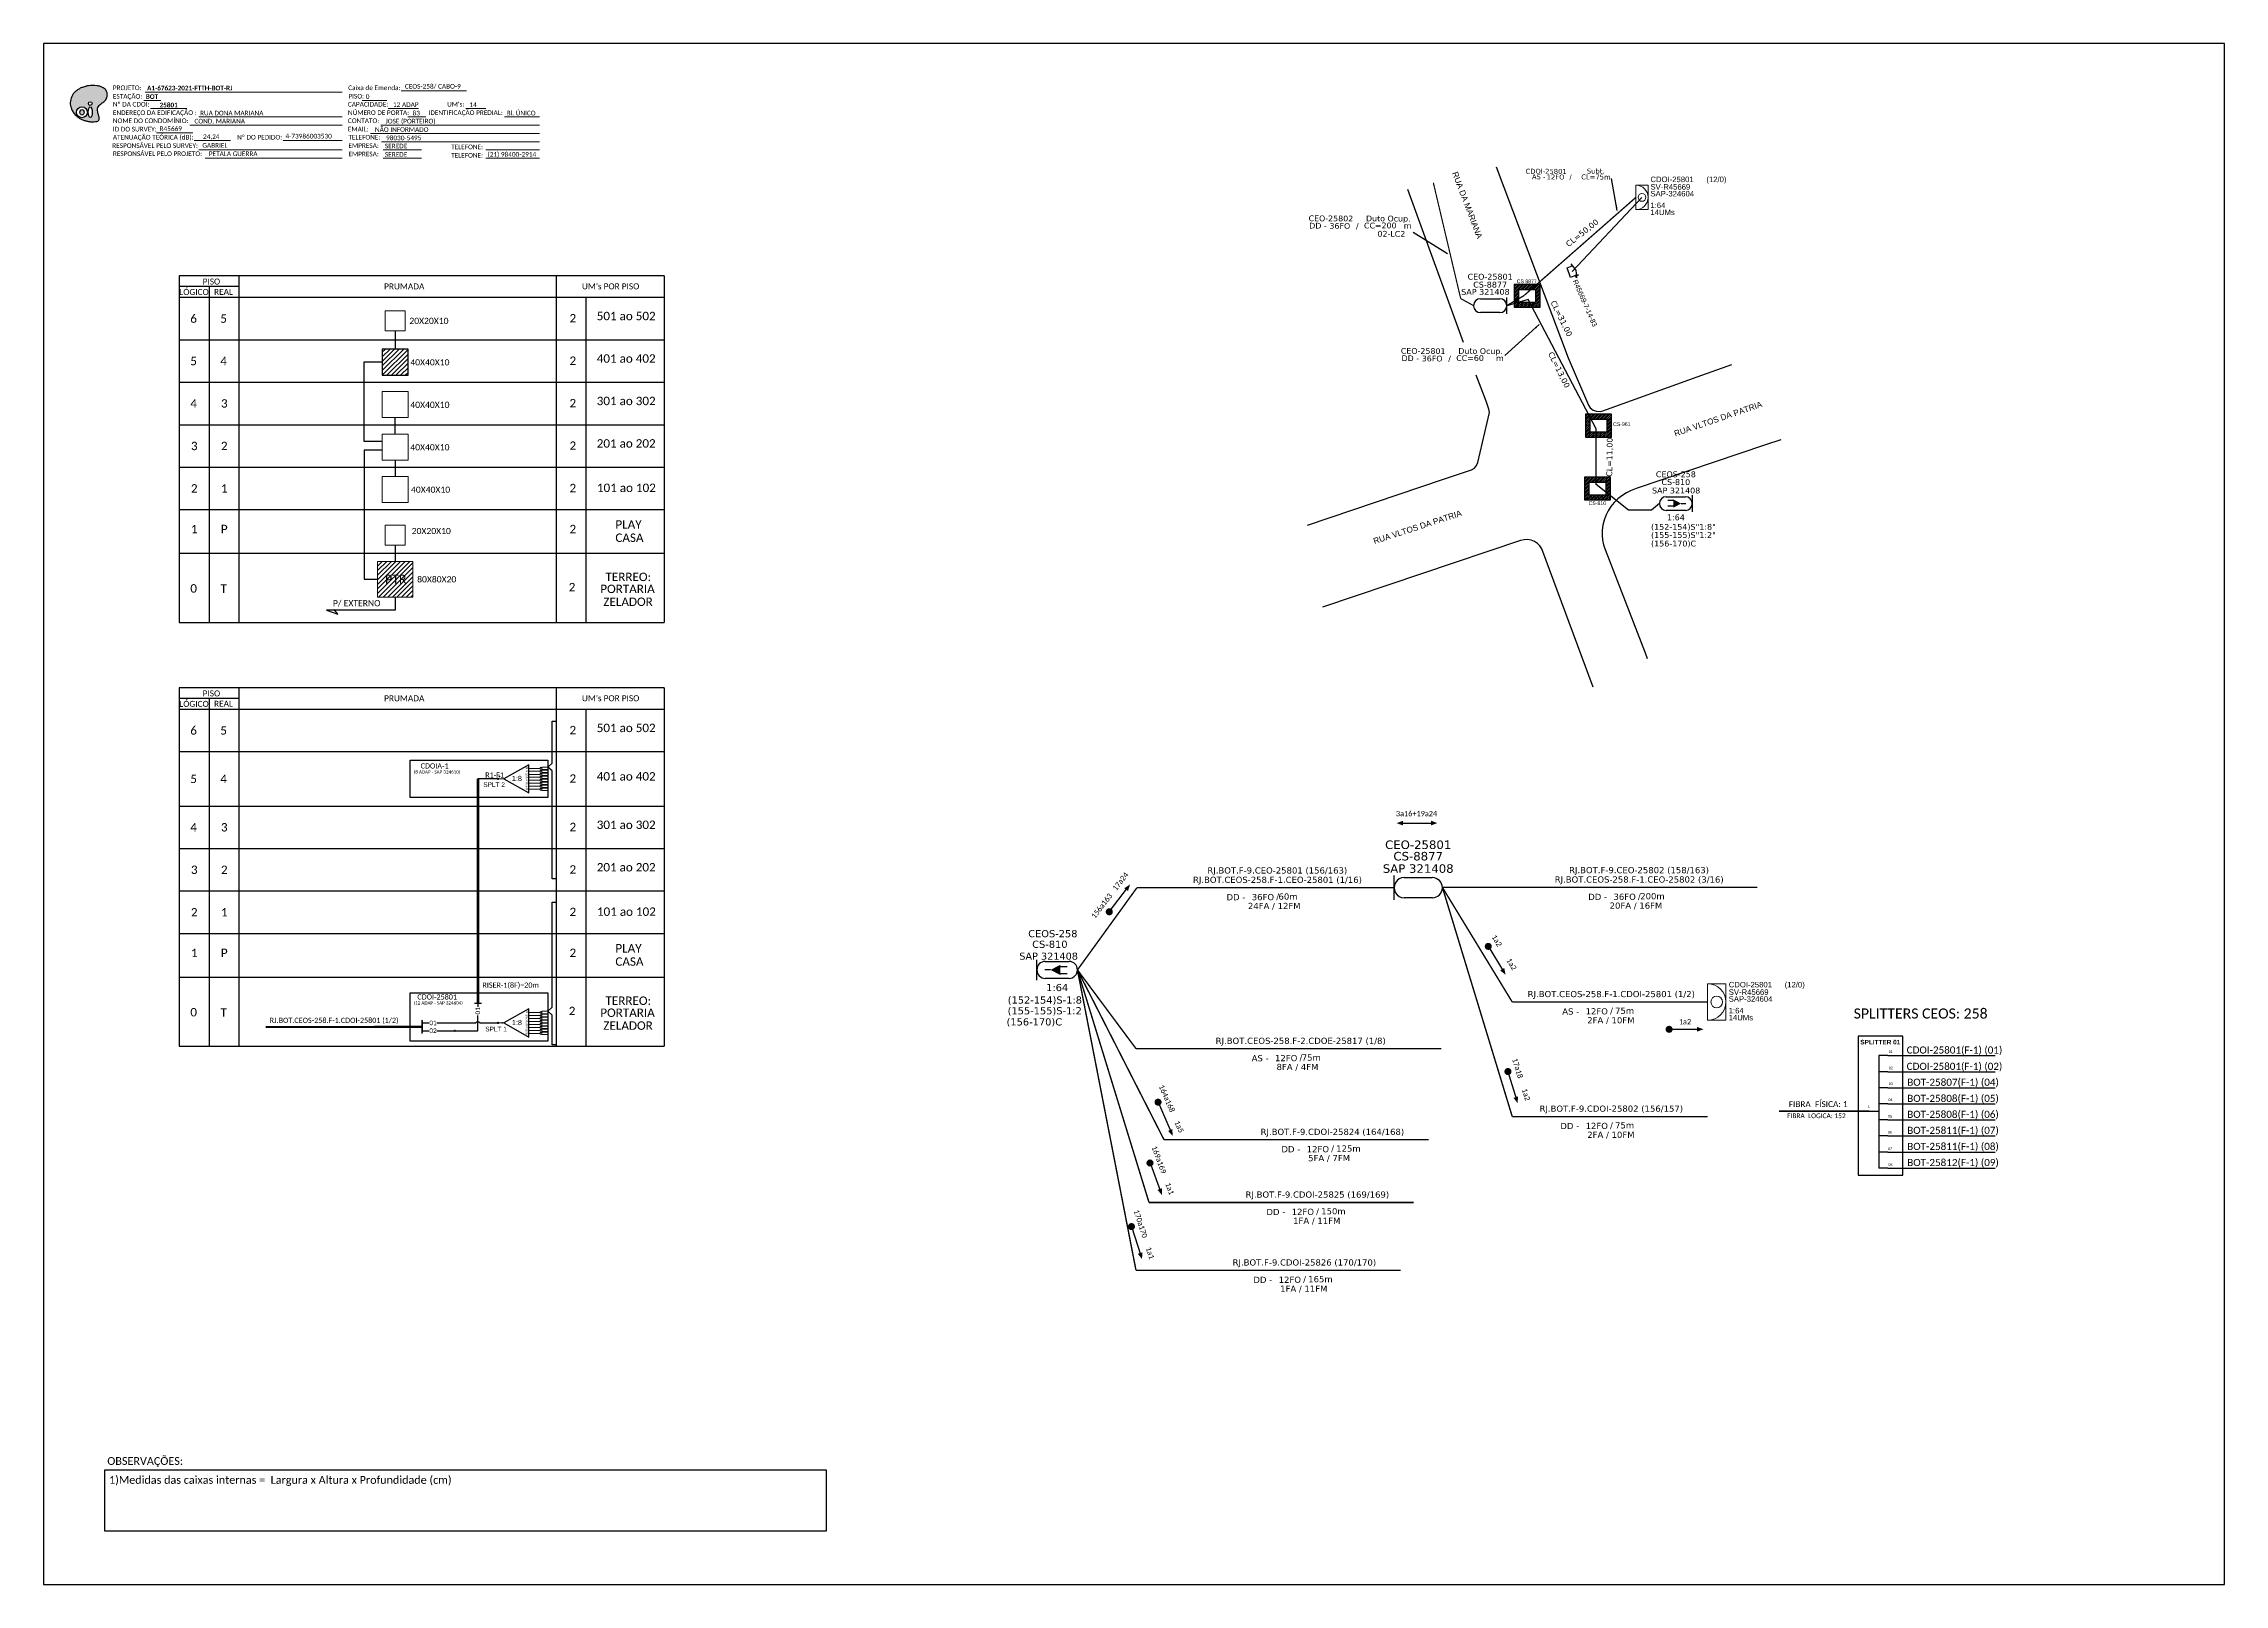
# Model space of a CAD drawing. Extents: x -4 to 837, y 1 to 595.
import ezdxf
from ezdxf.enums import TextEntityAlignment as Align

# ---------------------------------------------------------------- set-up
doc = ezdxf.new("R2010")
doc.units = 0
for name, color, linetype in [('10.0-Cartográfico', 4, 'Continuous'), ('10.1-Caixas Subterrâneas', 5, 'Continuous'), ('20.4-CEOS', 1, 'Continuous'), ('20.5-CEO', 1, 'Continuous'), ('CABO OPTICO EXISTENTE', 5, 'Continuous'), ('CAP a instalar', 1, 'Continuous'), ('celulas gpon', 7, 'Continuous'), ('label_cabos', 7, 'Continuous'), ('Legenda', 1, 'Continuous'), ('QUADRA', 7, 'Continuous'), ('SETA', 7, 'Continuous'), ('surveys legendas', 7, 'Continuous')]:
    doc.layers.add(name, color=color, linetype=linetype)
for name, color, linetype, lineweight in [("20.0-LEGENDA DOS CDO'S", 1, 'Continuous', 0), ('20.1-CDO_INTERIOR', 1, 'Continuous', 0), ('40.1-ETIQUETAS', 1, 'Continuous', 20), ('Segmento Logradouro Texto', 251, 'Continuous', 0)]:
    doc.layers.add(name, color=color, linetype=linetype, lineweight=lineweight)
doc.layers.add('DROP DE CLIENTE', color=140, linetype='Continuous', plot=False)
doc.layers.add('EXTRA', color=50, linetype='Continuous', plot=False)
doc.styles.add('ARIAL', font='arial.ttf')
doc.styles.add('DIGICADE', font='arial.ttf')
doc.styles.add('MtXpl_Calibri', font='calibri.ttf')
doc.styles.add('siredit', font='verdana.ttf')
doc.styles.add('WMF-Calibri0', font='calibri.ttf')
doc.styles.add('WMF-Calibri1', font='calibrib.ttf')
doc.linetypes.add('FENCELINE1', pattern='A,0.25,-0.1,[133,ltypeshp.shx,S=0.1,R=0,X=-0.1,Y=0],-0.1,1', length=1.45)
doc.dimstyles.new('CC', dxfattribs={"dimtxt": 0.8, "dimasz": 2, "dimexe": 0.18, "dimexo": 0.0625, "dimgap": 0.09, "dimtad": 0, "dimdec": 0, "dimrnd": 1, "dimzin": 0, "dimdsep": 46, "dimtxsty": 'siredit', "dimblk": 'NONE', "dimcen": 0, "dimse1": 1, "dimse2": 1, "dimsd1": 1, "dimsd2": 1, "dimclrt": 7, "dimadec": 0, "dimazin": 0, "dimtfac": 1, "dimtdec": 0, "dimtofl": 0, "dimtmove": 0, "dimatfit": 3, "dimfxl": 0, "dimtolj": 1, "dimtzin": 0, "dimarcsym": 0})

# ---------------------------------------------------------------- blocks, each defined once
blk = doc.blocks.new('OI')
h = blk.add_hatch(color=40)
edge = h.paths.add_edge_path()
edge.add_spline(control_points=[(4.35, -0.67), (3.92, -0.99), (3.26, -1.5), (2.81, -2.59), (2.9, -3.5), (3.06, -4.27), (3.31, -4.85), (3.37, -5.39), (3.4, -5.88), (3.2, -6.4), (2.54, -6.61), (1.65, -6.63), (0.55, -6.67), (-0.56, -6.42), (-1.61, -6.14), (-2.77, -5.61), (-3.92, -4.77), (-4.89, -3.7), (-5.34, -2.65), (-5.6, -1.94), (-5.85, -0.96), (-5.71, 0.47), (-5.1, 2.02), (-4.14, 3.02), (-3.3, 3.61), (-2.37, 4.16), (-1.36, 4.44), (-0.56, 4.7), (0.79, 4.85), (2.24, 4.97), (3.79, 4.57), (4.67, 4.21), (5.44, 3.65), (5.76, 2.99), (6.03, 2.21), (6.01, 1.46), (5.72, 0.64), (5.31, 0.08), (4.88, -0.38), (4.51, -0.55), (4.35, -0.67)], knot_values=[0, 0, 0, 0, 1.60434, 2.417191, 3.427595, 4.282808, 4.776746, 5.304182, 5.888771, 6.258406, 6.858137, 7.79129, 8.986195, 10.124242, 11.187857, 12.242908, 13.953784, 15.414161, 16.515391, 17.349188, 17.675853, 19.552021, 21.515531, 22.568638, 23.63245, 24.621084, 25.782718, 26.745347, 27.142653, 29.870543, 31.004649, 31.921532, 32.709589, 33.801391, 34.042471, 35.192333, 35.971461, 36.628871, 37.254359, 37.836911, 37.836911, 37.836911, 37.836911], degree=3, periodic=0)
h.paths.add_polyline_path([(1.13, -0.87, -1), (-0.04, -0.87, -1)], flags=16)
edge = h.paths.add_edge_path(flags=16)
edge.add_ellipse((0.56, -3.59), major_axis=(-0.02, 1.71), ratio=0.361305, start_angle=0, end_angle=360)
h.paths.add_polyline_path([(-0.36, -3.62, -1), (-3.8, -3.62, -1)], flags=16)
edge = h.paths.add_edge_path(flags=0)
edge.add_ellipse((-2.08, -3.62), major_axis=(0, 0.885), ratio=0.758294, start_angle=0, end_angle=360)
at = {"color": 40}
for centre, radius in [((-2.08, -3.62), 1.72), ((0.54, -0.87), 0.587)]:
    blk.add_circle(centre, radius, dxfattribs=at)
blk.add_ellipse((-2.08, -3.62), major_axis=(0, 0.885), ratio=0.758294, start_param=-3.141592653589792, end_param=3.141592653589792, dxfattribs=at)
blk.add_ellipse((0.56, -3.59), major_axis=(-0.02, 1.71), ratio=0.361305, dxfattribs=at)
at = {"color": 40, "start_tangent": (-0.800898, -0.598801), "end_tangent": (-0.800898, -0.598801)}
blk.add_spline([(4.35, -0.67), (3.2, -1.78), (2.9, -2.54), (2.92, -3.55), (3.12, -4.38), (3.28, -4.85), (3.37, -5.37), (3.35, -5.95), (3.2, -6.29), (2.66, -6.55), (1.73, -6.63), (0.54, -6.62), (-0.58, -6.41), (-1.6, -6.11), (-2.56, -5.67), (-3.95, -4.67), (-4.89, -3.56), (-5.37, -2.56), (-5.64, -1.78), (-5.72, -1.46), (-5.63, 0.42), (-4.84, 2.22), (-4.13, 2.99), (-3.27, 3.62), (-2.4, 4.09), (-1.3, 4.47), (-0.37, 4.72), (0.02, 4.77), (2.75, 4.8), (3.85, 4.53), (4.69, 4.16), (5.31, 3.68), (5.85, 2.73), (5.93, 2.5), (5.94, 1.35), (5.67, 0.62), (5.29, 0.08), (4.84, -0.36), (4.35, -0.67)], degree=3, dxfattribs=at)
blk = doc.blocks.new('SURVEY_SURVEY')
for p, q in [((0, 0.0000127), (-0.0000126, 0.000009)), ((-0.0000126, 0.000009), (-0.0000086, 0.000009)), ((-0.0000086, 0), (-0.0000086, 0.000009)), ((0.0000086, 0), (-0.0000086, 0)), ((0, 0.0000127), (0.0000126, 0.000009)), ((0.0000084, 0.0000132), (0.0000098, 0.0000132)), ((0.0000084, 0.0000103), (0.0000084, 0.0000132)), ((0.0000126, 0.000009), (0.0000086, 0.000009)), ((0.0000086, 0.000009), (0.0000086, 0)), ((0.0000098, 0.0000132), (0.0000098, 0.0000099))]:
    blk.add_line(p, q)
blk = doc.blocks.new('*U115')
at = {"layer": '20.4-CEOS', "color": 7, "style": 'siredit'}
for tag, p in [('FIBRAS_SPLITTER', (0, 0)), ('FIBRAS_TOP_C', (0, -4.13)), ('RESERVA_FINAIS', (0, -5.46))]:
    blk.add_attdef(tag, p, '', height=1.01, dxfattribs=at)
for tag, p, flags in [('ID_ATIVIDADE', (0, -6.77), 3), ('FATOR', (0, -8.09), 1), ('QTDE', (0, -9.4), 1), ('FID', (0, -10.71), 1)]:
    blk.add_attdef(tag, p, '', height=1.01, dxfattribs=dict(at, flags=flags))
blk = doc.blocks.new('*U112')
at = {"layer": '20.4-CEOS', "color": 7, "style": 'siredit'}
blk.add_attdef('FIBRAS_SPLITTER', (0, 0), '', height=1.01, dxfattribs=at)
for tag, p, flags in [('QTDE', (0, -4.11), 1), ('ID_ATIVIDADE', (0, -1.48), 3), ('FATOR', (0, -2.79), 1), ('FID', (0, -5.42), 1)]:
    blk.add_attdef(tag, p, '', height=1.01, dxfattribs=dict(at, flags=flags))
blk = doc.blocks.new('_None')
blk = doc.blocks.new('LEGENDA DOS CABOS')
at = {"layer": 'EXTRA', "color": 0, "style": 'siredit'}
for tag, p in [('ID', (4.6, 0.97)), ('XX', (9.03, 0.97))]:
    blk.add_attdef(tag, text='', height=0.48, rotation=359.69, dxfattribs=at).set_placement(p, align=Align.MIDDLE_CENTER)
at = {"layer": 'Legenda', "color": 0, "style": 'siredit'}
for tag, p in [('TIPO_CABO', (1.31, 0)), ('CABO', (4.69, -0.05)), ('/', (6.81, -0.05)), ('METROS', (10.03, -0.05))]:
    blk.add_attdef(tag, text='', height=0.8, rotation=359.69, dxfattribs=at).set_placement(p, align=Align.MIDDLE_CENTER)
blk = doc.blocks.new('Inst CB DT OCUP CFOA-SM-DD-S-36')
at = {"layer": 'label_cabos', "color": 0, "style": 'siredit'}
for tag, flags, p in [('ID_ATIVIDADE', 3, (1.31, 2.67)), ('FATOR', 1, (11.56, 2.55))]:
    blk.add_attdef(tag, text='', height=1, rotation=359.69, dxfattribs=dict(at, flags=flags)).set_placement(p, align=Align.MIDDLE_CENTER)
for tag, p in [('TIPO_CABO', (1.11, 0)), ('DESTINO_CABO', (3.13, 1.26)), ('CABO', (4.69, -0.05)), ('/', (7.71, -0.05)), ('LANCE', (10.41, 0.02)), ('TIPO_CABO', (13.11, 1.24)), ('UND', (16.46, 0)), ('FID', (13.65, -1.41))]:
    blk.add_attdef(tag, text='', height=1, rotation=359.69, dxfattribs=at).set_placement(p, align=Align.MIDDLE_CENTER)
blk.add_attdef('QTDE', (11.93, -0.45), '', height=1, rotation=359.69, dxfattribs=at)
blk = doc.blocks.new('*X98')
at = {"color": 0, "linetype": 'Continuous'}
for p, q in [((-1.25, 0.34099), (-0.49099, 1.1)), ((-1.25, 0.517767), (-0.667767, 1.1)), ((-1.25, 0.694544), (-0.844544, 1.1)), ((-1.25, 0.87132), (-1.02132, 1.1)), ((-1.25, 1.048097), (-1.198097, 1.1)), ((-1.25, 0.164214), (-0.8035, 0.610714)), ((-1.25, -0.012563), (-0.8035, 0.433937)), ((-1.25, -0.18934), (-0.8035, 0.25716)), ((-1.25, -0.366117), (-0.8035, 0.080383)), ((-0.789214, 0.625), (-0.314214, 1.1)), ((-0.612437, 0.625), (-0.137437, 1.1)), ((-0.43566, 0.625), (0.03934, 1.1)), ((-0.258883, 0.625), (0.216117, 1.1)), ((-0.082107, 0.625), (0.392893, 1.1)), ((0.09467, 0.625), (0.56967, 1.1)), ((0.271447, 0.625), (0.746447, 1.1)), ((0.448223, 0.625), (0.923223, 1.1)), ((0.625, 0.625), (1.1, 1.1)), ((0.801777, 0.625), (1.25, 1.073223)), ((0.8035, 0.449947), (1.25, 0.896447)), ((0.8035, 0.27317), (1.25, 0.71967)), ((0.8035, 0.096393), (1.25, 0.542893)), ((0.8035, -0.080383), (1.25, 0.366117)), ((0.8035, -0.25716), (1.25, 0.18934)), ((0.8035, -0.433937), (1.25, 0.012563)), ((-1.25, -0.542893), (-0.8035, -0.096393)), ((-1.25, -0.71967), (-0.8035, -0.27317)), ((-1.25, -0.896447), (-0.8035, -0.449947)), ((-1.25, -1.073223), (-0.801777, -0.625)), ((-1.1, -1.1), (-0.625, -0.625)), ((-0.923223, -1.1), (-0.448223, -0.625)), ((-0.746447, -1.1), (-0.271447, -0.625)), ((-0.56967, -1.1), (-0.09467, -0.625)), ((-0.392893, -1.1), (0.082107, -0.625)), ((-0.216117, -1.1), (0.258883, -0.625)), ((-0.03934, -1.1), (0.43566, -0.625)), ((0.137437, -1.1), (0.612437, -0.625)), ((0.314214, -1.1), (0.789214, -0.625)), ((0.49099, -1.1), (1.25, -0.34099)), ((0.667767, -1.1), (1.25, -0.517767)), ((0.8035, -0.610714), (1.25, -0.164214)), ((0.844544, -1.1), (1.25, -0.694544)), ((1.02132, -1.1), (1.25, -0.87132)), ((1.198097, -1.1), (1.25, -1.048097))]:
    blk.add_line(p, q, dxfattribs=at)
blk = doc.blocks.new('ETIQUETA_RS5F')
at = {"layer": '40.1-ETIQUETAS', "color": 0, "style": 'siredit'}
blk.add_text('/', height=1.5, dxfattribs=at).set_placement((1.58, -1.95), align=Align.MIDDLE_RIGHT)
for tag, p in [('ETIQUETA_R_SECUNDARIA', (1.21, 2.1)), ('ETIQUETA_R_PRIMARIA', (1.21, 4.1)), ('F_ATIVAS/F_MORTAS', (1.14, -4.24))]:
    blk.add_attdef(tag, text='', height=1.5, dxfattribs=at).set_placement(p, align=Align.MIDDLE_CENTER)
for tag, p in [('TIPO_CABO', (-6.58, -2.12)), ('CAP_CABO', (0.4, -2.09))]:
    blk.add_attdef(tag, text='', height=1.5, dxfattribs=at).set_placement(p, align=Align.MIDDLE_RIGHT)
blk.add_attdef('METROS', text='', height=1.5, dxfattribs=at).set_placement((2.14, -1.95), align=Align.MIDDLE_LEFT)
for tag, p in [('FUSÃO_1', (0.85, -8.39)), ('FUSÃO_2', (0.85, -10.6)), ('FUSÃO_3', (0.85, -12.93)), ('FUSÃO_4', (0.85, -15.14)), ('FUSÃO_5', (0.85, -17.16))]:
    blk.add_attdef(tag, text='', height=1.5, dxfattribs=at).set_placement(p, align=Align.CENTER)
blk = doc.blocks.new('CEOS_UN_SC')
at = {"layer": '20.4-CEOS', "color": 0}
for p, q in [((-9.11, 2.39), (-2.39, 2.39)), ((-2.39, -2.39), (-9.11, -2.39))]:
    blk.add_line(p, q, dxfattribs=at)
for points in [[(-11.5, -2.89), (-11.5, 2.89)], [(-7.6, 0), (-9.22, 0)], [(-4.96, 0.95), (-2.92, 0.95)], [(-4.96, -1.04), (-2.92, -1.04)]]:
    blk.add_lwpolyline(points, dxfattribs=at)
blk.add_lwpolyline([(-7.6, 0, 0, 2.95, 0), (-4.83, 0, 2.95, 2.95, 0)], format="xyseb", dxfattribs=at)
for centre, start, end in [((-9.11, 0), 90, 270), ((-2.39, 0), 270, 90)]:
    blk.add_arc(centre, 2.39, start, end, dxfattribs=at)
at = {"layer": '20.4-CEOS', "color": 7, "style": 'siredit'}
for tag, height, p in [('LOCAL?', 2.03, (-5.75, 7.27)), ('NOME?', 2.03, (-5.75, 10.27)), ('TIPO?', 2, (-8.17, 3.89))]:
    blk.add_attdef(tag, text='', height=height, dxfattribs=at).set_placement(p, align=Align.MIDDLE_CENTER)
for tag, p in [('RACIO_SPLITAGEM', (-5.75, -3.97)), ('FIBRAS_RESERVA', (-5.75, -7.51))]:
    blk.add_attdef(tag, text='', height=2.03, dxfattribs=at).set_placement(p, align=Align.TOP_CENTER)
blk = doc.blocks.new('SPLT_1-8_SC-APC')
at = {"color": 1, "lineweight": 0}
blk.add_lwpolyline([(-17.04, -7.55), (-19.26, -7.55)], dxfattribs=at)
at = {"color": 1}
blk.add_lwpolyline([(-7.37, -2.1), (-17.04, -7.55), (-7.37, -13), (-7.37, -2.1)], dxfattribs=at)
at = {"color": 3, "lineweight": 0}
for points in [[(-2.99, -3.51), (-7.37, -3.51)], [(-7.37, -4.66), (-2.99, -4.66)], [(-7.37, -5.82), (-2.99, -5.82)], [(-7.37, -6.97), (-2.99, -6.97)], [(-7.37, -8.12), (-2.99, -8.12)], [(-2.41, -3.02), (-2.41, -4)], [(-2.41, -3.02), (0, -3.02)], [(-2.41, -4), (0, -4)], [(-2.41, -4.17), (-2.41, -5.16)], [(-2.41, -4.17), (0, -4.17)], [(-2.41, -5.16), (0, -5.16)], [(-2.41, -5.32), (-2.41, -6.31)], [(-2.41, -5.32), (0, -5.32)], [(-2.41, -6.31), (0, -6.31)], [(-2.41, -6.48), (-2.41, -7.46)], [(-2.41, -6.48), (0, -6.48)], [(-2.41, -7.46), (0, -7.46)], [(-2.41, -7.63), (-2.41, -8.62)], [(-2.41, -7.63), (0, -7.63)], [(-7.37, -9.28), (-2.99, -9.28)], [(-7.37, -10.43), (-2.99, -10.43)], [(-7.37, -11.58), (-2.99, -11.58)], [(-2.41, -8.62), (0, -8.62)], [(-2.41, -8.78), (-2.41, -9.77)], [(-2.41, -8.78), (0, -8.78)], [(-2.41, -9.77), (0, -9.77)], [(-2.41, -9.94), (-2.41, -10.92)], [(-2.41, -9.94), (0, -9.94)], [(-2.41, -10.92), (0, -10.92)], [(-2.41, -11.09), (-2.41, -12.08)], [(-2.41, -11.09), (0, -11.09)], [(-2.41, -12.08), (0, -12.08)]]:
    blk.add_lwpolyline(points, dxfattribs=at)
for points in [[(-2.99, -3.22), (-2.41, -3.22), (-2.41, -3.8), (-2.99, -3.8)], [(-2.99, -4.38), (-2.41, -4.38), (-2.41, -4.95), (-2.99, -4.95)], [(-2.99, -5.53), (-2.41, -5.53), (-2.41, -6.1), (-2.99, -6.1)], [(-2.99, -6.68), (-2.41, -6.68), (-2.41, -7.26), (-2.99, -7.26)], [(-2.99, -7.84), (-2.41, -7.84), (-2.41, -8.41), (-2.99, -8.41)], [(-2.99, -8.99), (-2.41, -8.99), (-2.41, -9.56), (-2.99, -9.56)], [(-2.99, -10.14), (-2.41, -10.14), (-2.41, -10.72), (-2.99, -10.72)], [(-2.99, -11.3), (-2.41, -11.3), (-2.41, -11.87), (-2.99, -11.87)]]:
    blk.add_lwpolyline(points, close=True, dxfattribs=at)
at = {"color": 1, "style": 'ARIAL'}
for s, height, p in [('1:8', 2, (-13.91, -8.4)), ('S1', 0.75, (-8.74, -3.78)), ('S2', 0.75, (-8.74, -4.97)), ('S3', 0.75, (-8.74, -6.18)), ('S4', 0.75, (-8.74, -7.36)), ('S5', 0.75, (-8.74, -8.57)), ('S6', 0.75, (-8.74, -9.69)), ('S7', 0.75, (-8.74, -10.78)), ('S8', 0.75, (-8.74, -11.9))]:
    blk.add_text(s, height=height, dxfattribs=at).set_placement(p)
blk = doc.blocks.new('SPLITTER_')
blk.add_point((0, 0))
at = {"style": 'ARIAL', "flags": 4}
blk.add_attdef('SPLT', (0, -3.26), '', height=1.5, dxfattribs=at)
blk = doc.blocks.new('SPLITTER FUTURO')
blk.add_point((0, 0))
at = {"style": 'ARIAL', "text_generation_flag": 6, "flags": 4}
for tag, p, height in [('SPLT', (-6.22, -4.1), 1.5), ('INSTAL.', (-6.25, -6.09), 1.25)]:
    blk.add_attdef(tag, p, '', height=height, rotation=180, dxfattribs=at)

msp = doc.modelspace()

# ---------------------------------------------------------------- hatches: boundary and pattern name
h = msp.add_hatch()
h.set_pattern_fill('ANSI31', color=1, scale=10, style=0)
h.set_pattern_definition([(45, (-490.2747, 81.9543), (-0.8838835, 0.8838835), [])])
h.paths.add_polyline_path([(136.7, 477.49), (126.79, 477.49), (126.79, 467.51), (136.7, 467.51)])
h.paths.add_polyline_path([(133.22, 470.27), (133.22, 475.42)], flags=16)
h = msp.add_hatch()
h.set_pattern_fill('ANSI31', color=1, scale=10, style=0)
h.set_pattern_definition([(45, (-486.6603, -2.1056), (-0.8838835, 0.8838835), [])])
h.paths.add_polyline_path([(124.96, 381.86), (138.53, 381.86), (138.53, 395.62), (124.96, 395.62)])
h.paths.add_polyline_path([(126.96, 386.21), (137.04, 386.21), (137.04, 391.36), (126.96, 391.36)], flags=24)
h = msp.add_hatch(color=3)
h.dxf.hatch_style = 1
edge = h.paths.add_edge_path()
edge.add_arc((171.4, 311.83), 0.242, 0, 360)
h = msp.add_hatch(color=3)
h.dxf.hatch_style = 1
edge = h.paths.add_edge_path()
edge.add_arc((154.74, 214.69), 0.256, 0, 360)
h = msp.add_hatch(color=3)
h.dxf.hatch_style = 1
edge = h.paths.add_edge_path()
edge.add_arc((171.37, 217.72), 0.256, 0, 360)

# ---------------------------------------------------------------- linework, layer by layer
for p, q in [((837.17, 595.26), (-3.83, 595.26)), ((-3.83, 595.26), (-3.83, 1.26)), ((837.17, 1.26), (837.17, 595.26)), ((235.48, 505.69), (235.48, 372.09)), ((235.48, 346.9), (235.48, 208.69)), ((-3.83, 1.26), (837.17, 1.26))]:
    msp.add_line(p, q)
at = {"color": 5}
msp.add_line((171.4, 311.83), (163.67, 311.83), dxfattribs=at)
at = {"color": 1}
msp.add_line((142.17, 218.65), (142.17, 214.07), dxfattribs=at)
at = {"color": 7, "linetype": 'Continuous'}
for p, q in [((703.88, 205.17), (703.88, 161.74)), ((707.4, 205.17), (703.88, 205.17)), ((707.4, 198.89), (703.88, 198.89)), ((707.4, 192.69), (703.88, 192.69)), ((707.4, 186.47), (703.88, 186.47)), ((700.23, 183.74), (703.87, 183.74)), ((707.4, 180.31), (703.88, 180.31)), ((707.4, 174.14), (703.88, 174.14)), ((707.4, 167.95), (703.88, 167.95)), ((707.4, 161.74), (703.88, 161.74))]:
    msp.add_line(p, q, dxfattribs=at)
at = {"color": 10, "linetype": 'Continuous'}
for p, q in [((707.4, 205.17), (748.77, 205.16)), ((707.4, 198.89), (748.77, 198.87)), ((707.4, 192.69), (748.77, 192.68)), ((707.4, 186.47), (748.77, 186.46)), ((707.4, 180.32), (748.77, 180.31)), ((707.4, 174.14), (748.77, 174.13)), ((707.4, 167.95), (748.77, 167.94)), ((707.4, 161.74), (748.77, 161.73))]:
    msp.add_line(p, q, dxfattribs=at)
at = {"color": 1, "linetype": 'Continuous', "lineweight": 60}
msp.add_line((700.23, 183.74), (665.45, 183.63), dxfattribs=at)
at = {"color": 7, "lineweight": 0}
for points in [[(34.76, 573.3), (41.31, 573.3)], [(35.28, 576.58), (111.25, 576.58)], [(119.05, 573.34), (128.53, 573.34)], [(134.09, 577.07), (159.22, 577.07)], [(37.42, 570.23), (51.37, 570.23)], [(52.58, 563.88), (111.25, 563.88)], [(55.99, 566.99), (111.25, 566.99)], [(126.21, 563.88), (187.44, 563.88)], [(129.1, 570.23), (140.71, 570.23)], [(136.68, 566.99), (143.62, 566.99)], [(159.04, 570.23), (166.7, 570.23)], [(173.85, 566.99), (187.41, 566.99)], [(39.74, 560.82), (53.69, 560.82)], [(54.28, 557.85), (68.22, 557.85)], [(88.51, 557.85), (111.27, 557.85)], [(122.17, 560.64), (187.44, 560.64)], [(126.46, 557.41), (187.44, 557.41)], [(55.99, 554.29), (111.25, 554.29)], [(58.48, 551.06), (111.25, 551.06)], [(127.07, 554.29), (141.86, 554.29)], [(127.07, 551.06), (141.86, 551.06)], [(166.67, 554.29), (187.44, 554.29)], [(166.67, 551.06), (187.44, 551.06)]]:
    msp.add_lwpolyline(points, dxfattribs=at)
at = {"color": 0}
for points in [[(235.48, 505.69), (48.47, 505.69)], [(71.61, 501.58), (48.47, 501.58)], [(235.48, 346.9), (48.47, 346.9)], [(71.61, 342.79), (48.47, 342.79)]]:
    msp.add_lwpolyline(points, dxfattribs=at)
for points in [[(48.47, 505.69), (48.47, 372.09), (235.48, 372.09)], [(71.61, 372.09), (71.61, 505.69)], [(193.89, 505.69), (193.89, 372.09)], [(48.47, 497.47), (235.48, 497.47)], [(60.04, 501.58), (60.04, 372.09)], [(205.46, 372.09), (205.46, 497.47)], [(48.47, 481.09), (235.48, 481.09)], [(48.47, 464.72), (235.48, 464.72)], [(48.47, 448.35), (235.48, 448.35)], [(48.47, 431.98), (235.48, 431.98)], [(48.47, 415.61), (235.48, 415.61)], [(48.47, 398.8), (235.48, 398.8)], [(48.47, 346.9), (48.47, 208.69), (235.48, 208.69)], [(71.61, 208.69), (71.61, 346.9)], [(193.89, 346.9), (193.89, 208.69)], [(48.47, 338.67), (235.48, 338.67)], [(60.04, 342.79), (60.04, 208.69)], [(205.46, 208.69), (205.46, 338.67)], [(48.47, 322.3), (235.48, 322.3)], [(48.47, 301.32), (235.48, 301.32)], [(48.47, 284.95), (235.48, 284.95)], [(48.47, 268.58), (235.48, 268.58)], [(48.47, 252.21), (235.48, 252.21)], [(48.47, 235.4), (235.48, 235.4)]]:
    msp.add_lwpolyline(points)
at = {"lineweight": 0}
for points in [[(135.57, 492.29), (127.91, 492.29), (127.91, 484.52), (135.57, 484.52)], [(136.7, 461.12), (126.79, 461.12), (126.79, 451.08), (136.7, 451.08)], [(136.7, 444.75), (126.79, 444.75), (126.79, 434.71), (136.7, 434.71)], [(136.7, 428.38), (126.79, 428.38), (126.79, 418.34), (136.7, 418.34)], [(135.58, 409.62), (127.91, 409.62), (127.91, 401.86), (135.58, 401.86)]]:
    msp.add_lwpolyline(points, close=True, dxfattribs=at)
at = {"color": 3}
for points in [[(131.74, 484.52), (131.75, 477.49)], [(126.79, 472.47), (119.7, 472.47), (119.7, 441.98), (126.79, 441.98)], [(131.75, 444.75), (131.75, 451.08)], [(126.79, 438.49), (119.84, 438.49), (119.84, 388.74), (124.96, 388.74)], [(131.74, 434.71), (131.75, 428.38)], [(131.75, 401.96), (131.75, 395.62)], [(193.88, 273.2), (192.23, 273.2), (192.23, 314.85), (190.66, 316.35), (192.23, 317.86), (192.23, 334), (193.88, 334)], [(193.89, 209.23), (192.23, 209.23), (192.23, 220.75), (190.66, 222.25), (192.23, 223.76), (192.23, 264.3), (193.88, 264.3)], [(142.17, 217.72), (144.77, 217.72)], [(147.84, 217.72), (157.12, 217.72)], [(157.12, 217.72), (162.85, 217.72)], [(164.41, 217.72), (171.37, 217.72)]]:
    msp.add_lwpolyline(points, dxfattribs=at)
at = {"color": 1}
for points in [[(136.7, 477.49), (126.79, 477.49), (126.79, 467.45), (136.7, 467.45)], [(137.53, 318.98), (190.66, 318.98), (190.66, 304.67), (137.53, 304.67)], [(137.54, 229.32), (190.66, 229.32), (190.66, 210.66), (137.54, 210.66)]]:
    msp.add_lwpolyline(points, close=True, dxfattribs=at)
at = {"color": 1, "lineweight": 0}
msp.add_lwpolyline([(124.96, 395.62), (138.53, 395.62), (138.53, 381.86), (124.96, 381.86)], close=True, dxfattribs=at)
at = {"color": 1}
for points in [[(131.75, 381.86), (131.75, 376.86), (105.21, 376.86)], [(105.21, 376.86), (109.62, 375.27)], [(109.62, 375.27), (108.22, 377.1)], [(142.17, 213.6), (142.17, 218.81)]]:
    msp.add_lwpolyline(points, dxfattribs=at)
at = {"color": 5, "const_width": 1}
msp.add_lwpolyline([(163.67, 311.83), (163.67, 232.16), (163.67, 232.16), (163.67, 225.28)], dxfattribs=at)
at = {"const_width": 1.36}
msp.add_lwpolyline([(406.72, 260.01, 1), (407.55, 261.09, 1)], format="xyb", close=True, dxfattribs=at)
at = {"color": 7, "const_width": 1.36}
for points in [[(552.94, 247.81, 1), (553.64, 246.65, 1)], [(622.35, 215.25, 1), (623.71, 215.25, 1)], [(560.68, 199.63, 1), (561.07, 198.33, 1)], [(425.67, 187.78, 1), (426.21, 186.53, 1)], [(422.6, 164.35, 1), (423.07, 163.07, 1)], [(415.47, 139.85, 1), (415.89, 138.55, 1)]]:
    msp.add_lwpolyline(points, format="xyb", close=True, dxfattribs=at)
at = {"color": 5}
for points in [[(154.74, 214.69), (163.63, 214.69), (163.63, 220.61)], [(162.28, 225.28), (165.07, 225.28)], [(163.63, 225.28), (163.63, 223.97)]]:
    msp.add_lwpolyline(points, dxfattribs=at)
at = {"color": 1}
msp.add_lwpolyline([(81.81, 216.17, 0.8, 0.8, 0), (142.17, 216.2, 0.8, 0.8, 0)], format="xyseb", dxfattribs=at)
at = {"color": 2}
for points in [[(142.17, 214.69), (144.77, 214.69)], [(147.84, 214.68), (154.74, 214.69)]]:
    msp.add_lwpolyline(points, dxfattribs=at)
at = {"color": 7}
msp.add_lwpolyline([(695.91, 158.96), (713.19, 158.96), (713.19, 212.61), (695.91, 212.61)], close=True, dxfattribs=at)
at = {"color": 0}
msp.add_lwpolyline([(19.73, 45.46), (297.98, 45.46), (297.98, 21.75), (19.73, 21.75)], close=True, dxfattribs=at)
at = {"color": 3}
for centre, radius in [((171.4, 311.83), 0.242), ((154.74, 214.69), 0.256), ((171.37, 217.72), 0.256)]:
    msp.add_circle(centre, radius, dxfattribs=at)
msp.add_arc((163.63, 216.98), 1.08, 43.74027, 136.25973, dxfattribs=at)
at = {"layer": '10.0-Cartográfico'}
for points in [[(556.35, 547.8), (584.14, 474.08), (591.91, 455.91), (592.64, 454.81), (593.71, 453.98), (594.98, 453.5), (596.38, 453.42), (597.46, 453.64), (633.83, 466.84), (647.23, 471.5)], [(543.74, 480.01), (522.22, 539.08)], [(483.55, 409.61), (536.08, 427.33), (546.82, 430.9), (547.96, 431.63), (548.81, 432.65), (549.24, 433.72), (553.7, 453.06), (553.49, 454.35), (552.43, 457.39), (548.57, 467.38)], [(666.07, 442.51), (660.2, 440.52), (610.31, 423.76), (608.37, 423.02), (606.54, 422.07), (604.85, 420.97), (603.27, 419.7), (601.83, 418.29), (600.59, 416.75), (599.5, 415.1), (598.62, 413.35), (597.93, 411.51), (597.47, 409.64), (597.21, 407.73), (597.17, 405.78), (597.35, 403.87), (597.75, 401.97), (598.33, 400.17), (613.77, 360.4), (614.59, 358.25)], [(666.07, 442.51), (660.2, 440.52), (610.31, 423.76), (608.37, 423.02), (606.54, 422.07), (604.85, 420.97), (603.27, 419.7), (601.83, 418.29), (600.59, 416.75), (599.5, 415.1), (598.62, 413.35), (597.93, 411.51), (597.47, 409.64), (597.21, 407.73), (597.17, 405.78), (597.35, 403.87), (597.75, 401.97), (598.33, 400.17), (613.77, 360.4), (614.59, 358.25)], [(593.78, 347.15), (573.95, 400.55), (573.23, 401.65), (572.26, 402.58), (571.12, 403.31), (569.83, 403.8), (568.48, 404.04), (567.08, 404), (565.69, 403.68), (489.36, 378.04)], [(593.78, 347.15), (573.95, 400.55), (573.23, 401.65), (572.26, 402.58), (571.12, 403.31), (569.83, 403.8), (568.48, 404.04), (567.08, 404), (565.69, 403.68), (489.36, 378.04)]]:
    msp.add_lwpolyline(points, dxfattribs=at)
at = {"layer": '10.1-Caixas Subterrâneas', "color": 30}
for p, q in [((563.28, 502.41), (563.28, 493.6)), ((573.29, 502.41), (563.28, 502.41)), ((565.07, 495.5), (565.07, 500.5)), ((565.07, 500.5), (571.5, 500.5)), ((571.5, 500.5), (571.5, 495.5)), ((573.29, 493.6), (573.29, 502.41)), ((563.28, 493.6), (573.29, 493.6)), ((571.5, 495.5), (565.07, 495.5)), ((590.79, 452.36), (590.79, 443.56)), ((600.79, 452.36), (590.79, 452.36)), ((592.57, 445.46), (592.57, 450.46)), ((592.57, 450.46), (599.01, 450.46)), ((599.01, 450.46), (599.01, 445.46)), ((600.79, 443.56), (600.79, 452.36)), ((590.79, 443.56), (600.79, 443.56)), ((599.01, 445.46), (592.57, 445.46)), ((590.41, 428.12), (590.41, 419.32)), ((600.42, 428.12), (590.41, 428.12)), ((592.2, 421.22), (592.2, 426.22)), ((592.2, 426.22), (598.63, 426.22)), ((598.63, 421.22), (592.2, 421.22)), ((598.63, 426.22), (598.63, 421.22)), ((600.42, 419.32), (600.42, 428.12)), ((590.41, 419.32), (600.42, 419.32))]:
    msp.add_line(p, q, dxfattribs=at)
at = {"layer": '20.1-CDO_INTERIOR', "lineweight": 18}
msp.add_lwpolyline([(614.92, 531.25), (614.92, 540.68), (610.21, 540.69), (610.21, 531.26)], close=True, dxfattribs=at)
at = {"layer": '20.1-CDO_INTERIOR', "color": 1, "lineweight": 18}
msp.add_lwpolyline([(644.91, 218.76), (644.91, 232.82), (637.88, 232.82), (637.88, 218.76)], close=True, dxfattribs=at)
at = {"layer": '20.1-CDO_INTERIOR', "lineweight": 18}
msp.add_circle((612.56, 535.97), 1.51, dxfattribs=at)
at = {"layer": '20.1-CDO_INTERIOR', "color": 1, "lineweight": 18}
msp.add_circle((641.39, 225.79), 2.25, dxfattribs=at)
at = {"layer": '20.1-CDO_INTERIOR', "lineweight": 18}
msp.add_arc((610.21, 535.97), 4.71, 269.97241, 89.97241, dxfattribs=at)
at = {"layer": '20.1-CDO_INTERIOR', "color": 1, "lineweight": 18}
msp.add_arc((637.88, 225.79), 7.03, 270, 90, dxfattribs=at)
at = {"layer": '20.4-CEOS', "color": 7}
for p, q in [((621.92, 420.58), (629.33, 420.58)), ((629.33, 415.29), (621.92, 415.29))]:
    msp.add_line(p, q, dxfattribs=at)
for points in [[(631.98, 421.13), (631.98, 414.75)], [(624.75, 419.09), (622.49, 419.09)], [(624.75, 416.89), (622.49, 416.89)], [(627.67, 417.94), (629.46, 417.94)]]:
    msp.add_lwpolyline(points, dxfattribs=at)
msp.add_lwpolyline([(627.67, 417.94, 0, 3.26, 0), (624.61, 417.94, 3.26, 3.26, 0)], format="xyseb", dxfattribs=at)
for centre, start, end in [((621.92, 417.94), 90, 270), ((629.33, 417.94), 270, 90)]:
    msp.add_arc(centre, 2.64, start, end, dxfattribs=at)
at = {"layer": '20.5-CEO', "color": 5}
for p, q in [((550.3, 496.89), (557.75, 496.89)), ((557.75, 491.58), (550.3, 491.58))]:
    msp.add_line(p, q, dxfattribs=at)
msp.add_lwpolyline([(560.4, 491.03), (560.4, 497.43)], dxfattribs=at)
for centre, start, end in [((550.3, 494.23), 90, 270), ((557.75, 494.23), 270, 90)]:
    msp.add_arc(centre, 2.66, start, end, dxfattribs=at)
at = {"layer": 'CAP a instalar', "color": 7, "ltscale": 5}
for p, q in [((568.62, 496.58), (560.41, 494.23)), ((594.92, 446.8), (568.62, 496.58)), ((594.92, 425.32), (594.92, 446.8)), ((607.37, 415.45), (594.92, 425.32)), ((616.25, 415.45), (607.37, 415.45)), ((619.27, 417.94), (616.25, 415.45))]:
    msp.add_line(p, q, dxfattribs=at)
at = {"layer": 'CAP a instalar', "color": 5, "linetype": 'Continuous'}
for p, q in [((516.96, 265.17), (516.96, 274.52)), ((520.83, 273.72), (531.71, 273.72)), ((531.72, 265.97), (520.84, 265.97))]:
    msp.add_line(p, q, dxfattribs=at)
at = {"layer": 'CAP a instalar', "color": 7, "ltscale": 5, "const_width": 0.444}
for points in [[(542.65, 496.97), (532.11, 541.61)], [(547.65, 494.23), (542.65, 496.97)]]:
    msp.add_lwpolyline(points, dxfattribs=at)
at = {"layer": 'CAP a instalar', "color": 1, "linetype": 'FENCELINE1', "ltscale": 5, "const_width": 0.513}
for points in [[(567.07, 498.12), (610.21, 535.97), (610.21, 535.97)], [(560.41, 494.23), (567.07, 498.12)]]:
    msp.add_lwpolyline(points, dxfattribs=at)
at = {"layer": 'CAP a instalar', "color": 7, "linetype": 'FENCELINE1', "ltscale": 6, "const_width": 0.545}
for points in [[(394.86, 238.15), (417.8, 269.84)], [(417.8, 269.84), (516.96, 269.84)], [(535.6, 269.96), (657.03, 269.99)]]:
    msp.add_lwpolyline(points, dxfattribs=at)
at = {"layer": 'CAP a instalar', "color": 1, "linetype": 'FENCELINE1', "ltscale": 6, "const_width": 0.545}
for points in [[(535.6, 269.96), (562.53, 225.79)], [(562.53, 225.79), (637.87, 225.79)]]:
    msp.add_lwpolyline(points, dxfattribs=at)
at = {"layer": 'CAP a instalar', "color": 8, "linetype": 'FENCELINE1', "ltscale": 6, "const_width": 0.545}
for points in [[(535.6, 269.96), (562.53, 181.62)], [(394.86, 238.15), (417.44, 122.31)], [(422.46, 148.49), (394.86, 238.15)], [(428.25, 172.67), (394.86, 238.15)], [(562.53, 181.62), (637.87, 181.62)], [(428.25, 172.67), (530.32, 172.67)], [(422.46, 148.49), (524.52, 148.49)], [(417.44, 122.31), (519.51, 122.32)]]:
    msp.add_lwpolyline(points, dxfattribs=at)
at = {"layer": 'CAP a instalar', "color": 0, "linetype": 'FENCELINE1', "ltscale": 6, "const_width": 0.545}
for points in [[(417.46, 207.76), (394.86, 238.15)], [(417.46, 207.76), (535.25, 207.76)]]:
    msp.add_lwpolyline(points, dxfattribs=at)
at = {"layer": 'CAP a instalar', "color": 5, "linetype": 'Continuous'}
for centre, start_param, end_param in [((520.84, 269.84), 6.283185, 9.424778), ((531.72, 269.85), 3.141593, 6.283185)]:
    msp.add_ellipse(centre, major_axis=(0, 3.88), ratio=1, start_param=start_param, end_param=end_param, dxfattribs=at)
at = {"layer": 'DROP DE CLIENTE'}
msp.add_lwpolyline([(612.56, 535.97), (585.63, 507.45)], dxfattribs=at)
at = {"layer": 'QUADRA'}
msp.add_lwpolyline([(556.35, 547.8), (584.14, 474.08), (591.91, 455.91), (592.64, 454.81), (593.71, 453.98), (594.98, 453.5), (596.38, 453.42), (597.46, 453.64), (633.83, 466.84), (647.23, 471.5)], dxfattribs=at)
at = {"layer": 'SETA', "color": 7}
for points in [[(520.43, 294.74), (532.11, 294.74)], [(407.13, 260.55), (414.22, 269.84)], [(553.06, 247.6), (559.14, 237.6)], [(623.03, 215.25), (634.73, 215.25)], [(560.75, 199.4), (564.14, 188.2)], [(425.94, 187.15), (430.61, 176.44)], [(422.84, 163.71), (426.91, 152.76)], [(415.68, 139.2), (419.29, 128.08)]]:
    msp.add_lwpolyline(points, dxfattribs=at)
for points in [[(520.43, 295.65), (517.94, 294.74), (520.43, 293.84)], [(531.18, 295.67), (533.67, 294.76), (531.18, 293.86)], [(412.92, 269.66), (415.15, 271.09), (414.36, 268.56)], [(559.44, 238.89), (559.96, 236.28), (557.89, 237.94)], [(633.79, 216.18), (636.29, 215.27), (633.79, 214.36)], [(564.76, 189.37), (564.61, 186.72), (563.02, 188.84)], [(431.44, 176.8), (431.6, 174.15), (429.78, 176.08)], [(427.45, 153.96), (427.47, 151.31), (425.75, 153.33)], [(419.88, 129.26), (419.78, 126.61), (418.15, 128.7)]]:
    msp.add_solid(points, dxfattribs=at)

# ---------------------------------------------------------------- block references
at = {"color": 7, "xscale": 1.213923925163967, "yscale": 1.213923925163967, "zscale": 1.213923925163967, "rotation": 0.1532896023949059}
msp.add_blockref('OI', (13.47, 573.2), dxfattribs=at)
at = {"color": 0, "lineweight": 0}
ref = msp.add_blockref('Inst CB DT OCUP CFOA-SM-DD-S-36', (485.65, 525.07), dxfattribs=dict(at, xscale=2.218804286021586, yscale=2.218804286021586, zscale=2.218804286021586))
ref.add_attrib('DESTINO_CABO', 'CEO-25802', dxfattribs={"layer": 'label_cabos', "color": 0, "height": 2.219, "rotation": 359.69001, "style": 'siredit'}).set_placement((492.6, 527.87), align=Align.MIDDLE_CENTER)
ref.add_attrib('TIPO_CABO', 'Duto Ocup.', dxfattribs={"layer": 'label_cabos', "color": 0, "height": 2.219, "rotation": 359.69001, "style": 'siredit'}).set_placement((514.74, 527.83), align=Align.MIDDLE_CENTER)
ref.add_attrib('/', '/', dxfattribs={"layer": 'label_cabos', "color": 0, "height": 2.22, "rotation": 359.69001, "style": 'siredit'}).set_placement((502.77, 524.96), align=Align.MIDDLE_CENTER)
ref.add_attrib('FID', '02-LC2', dxfattribs={"layer": 'label_cabos', "color": 0, "height": 2.219, "rotation": 359.69001, "style": 'siredit'}).set_placement((515.93, 521.93), align=Align.MIDDLE_CENTER)
ref.add_attrib('LANCE', 'CC=', dxfattribs={"layer": 'label_cabos', "color": 0, "height": 2.219, "rotation": 359.69001, "style": 'siredit'}).set_placement((508.75, 525.12), align=Align.MIDDLE_CENTER)
ref.add_attrib('UND', 'm', dxfattribs={"layer": 'label_cabos', "color": 0, "height": 2.22, "rotation": 359.69001, "style": 'siredit'}).set_placement((522.18, 525.07), align=Align.MIDDLE_CENTER)
ref.add_attrib('CABO', '36FO', dxfattribs={"layer": 'label_cabos', "color": 0, "height": 2.219, "rotation": 359.69001, "style": 'siredit'}).set_placement((496.05, 524.96), align=Align.MIDDLE_CENTER)
ref.add_attrib('TIPO_CABO', 'DD - ', dxfattribs={"layer": 'label_cabos', "color": 0, "height": 2.219, "rotation": 359.69001, "style": 'siredit'}).set_placement((488.12, 525.06), align=Align.MIDDLE_CENTER)
ref.add_attrib('QTDE', '200', (512.12, 524.06), dxfattribs={"layer": 'label_cabos', "color": 0, "height": 2.219, "rotation": 359.69001, "style": 'siredit'})
ref = msp.add_blockref('Inst CB DT OCUP CFOA-SM-DD-S-36', (521.24, 473.97), dxfattribs=dict(at, xscale=2.218804286021586, yscale=2.218804286021586, zscale=2.218804286021586))
ref.add_attrib('DESTINO_CABO', 'CEO-25801', dxfattribs={"layer": 'label_cabos', "color": 0, "height": 2.219, "rotation": 359.69001, "style": 'siredit'}).set_placement((528.19, 476.77), align=Align.MIDDLE_CENTER)
ref.add_attrib('TIPO_CABO', 'Duto Ocup.', dxfattribs={"layer": 'label_cabos', "color": 0, "height": 2.219, "rotation": 359.69001, "style": 'siredit'}).set_placement((550.33, 476.73), align=Align.MIDDLE_CENTER)
ref.add_attrib('/', '/', dxfattribs={"layer": 'label_cabos', "color": 0, "height": 2.22, "rotation": 359.69001, "style": 'siredit'}).set_placement((538.36, 473.85), align=Align.MIDDLE_CENTER)
ref.add_attrib('LANCE', 'CC=', dxfattribs={"layer": 'label_cabos', "color": 0, "height": 2.219, "rotation": 359.69001, "style": 'siredit'}).set_placement((544.34, 474.01), align=Align.MIDDLE_CENTER)
ref.add_attrib('UND', 'm', dxfattribs={"layer": 'label_cabos', "color": 0, "height": 2.22, "rotation": 359.69001, "style": 'siredit'}).set_placement((557.77, 473.97), align=Align.MIDDLE_CENTER)
ref.add_attrib('CABO', '36FO', dxfattribs={"layer": 'label_cabos', "color": 0, "height": 2.219, "rotation": 359.69001, "style": 'siredit'}).set_placement((531.64, 473.85), align=Align.MIDDLE_CENTER)
ref.add_attrib('TIPO_CABO', 'DD - ', dxfattribs={"layer": 'label_cabos', "color": 0, "height": 2.219, "rotation": 359.69001, "style": 'siredit'}).set_placement((523.71, 473.96), align=Align.MIDDLE_CENTER)
ref.add_attrib('QTDE', '60', (547.71, 472.96), dxfattribs={"layer": 'label_cabos', "color": 0, "height": 2.219, "rotation": 359.69001, "style": 'siredit'})
ref = msp.add_blockref('SPLITTER FUTURO', (171.96, 312.78))
ref.add_attrib('SPLT', 'SPLT 2', (165.73, 308.68), dxfattribs={"height": 1.79, "rotation": 180, "style": 'ARIAL', "text_generation_flag": 6})
at = {"color": 3}
for p in [(190.66, 319.37), (190.66, 225.27)]:
    msp.add_blockref('SPLT_1-8_SC-APC', p, dxfattribs=at)
at = {"color": 7}
ref = msp.add_blockref('SPLITTER_', (173.02, 217.72), dxfattribs=dict(at, xscale=-1))
ref.add_attrib('SPLT', 'SPLT 1', (166.49, 214.46), dxfattribs={"height": 1.79, "style": 'ARIAL'})
at = {"layer": '10.1-Caixas Subterrâneas', "color": 30, "xscale": 4.002008514044487, "yscale": 4.002008514044487, "zscale": 8.004017028088974, "rotation": 180.0000000000622}
for p in [(568.28, 498), (595.79, 447.96), (595.42, 423.72)]:
    msp.add_blockref('*X98', p, dxfattribs=at)
at = {"layer": '20.4-CEOS', "color": 0, "lineweight": 0}
ref = msp.add_blockref('*U115', (616.06, 407.84), dxfattribs=dict(at, xscale=2.218804286021586, yscale=2.218804286021586, zscale=2.218804286021586))
ref.add_attrib('FIBRAS_SPLITTER', '(152-154)S"1:8"', (616.06, 407.84), dxfattribs={"color": 7, "height": 2.2403, "style": 'siredit'})
ref.add_attrib('FIBRAS_TOP_C', '(156-170)C', (616.06, 401.41), dxfattribs={"color": 7, "height": 2.24, "style": 'siredit'})
at = {"layer": '20.4-CEOS', "color": 0, "lineweight": 0, "xscale": 2.218804286021586, "yscale": 2.218804286021586, "zscale": 2.218804286021586}
msp.add_blockref('*U112', (616.06, 404.68), dxfattribs=at).add_auto_attribs({'FIBRAS_SPLITTER': '(155-155)S"1:2"'})
at = {"layer": '20.4-CEOS', "color": 7}
ref = msp.add_blockref('CEOS_UN_SC', (394.86, 238.15), dxfattribs=dict(at, xscale=1.361490176462488, yscale=1.361490176462488, zscale=1.361490176462488))
ref.add_attrib('NOME?', 'CEOS-258', dxfattribs={"color": 7, "height": 2.76, "style": 'siredit'}).set_placement((385.36, 252.13), align=Align.MIDDLE_CENTER)
ref.add_attrib('LOCAL?', 'CS-810', dxfattribs={"color": 7, "height": 2.76, "style": 'siredit'}).set_placement((384.22, 248.04), align=Align.MIDDLE_CENTER)
ref.add_attrib('TIPO?', 'SAP 321408', dxfattribs={"color": 7, "height": 2.723, "style": 'siredit'}).set_placement((383.74, 243.45), align=Align.MIDDLE_CENTER)
ref.add_attrib('RACIO_SPLITAGEM', '1:64', dxfattribs={"color": 7, "height": 2.76, "style": 'siredit'}).set_placement((387.03, 232.74), align=Align.TOP_CENTER)
ref.add_attrib('FIBRAS_RESERVA', '(152-154)S-1:8', dxfattribs={"color": 7, "height": 2.7604, "style": 'siredit'}).set_placement((382.28, 227.93), align=Align.TOP_CENTER)
at = {"layer": 'CAP a instalar', "color": 7, "linetype": 'FENCELINE1', "ltscale": 7}
ref = msp.add_blockref('ETIQUETA_RS5F', (470.11, 269.55), dxfattribs=dict(at, xscale=1.588042121403182, yscale=1.588042121403182, zscale=1.588042121403182))
ref.add_attrib('ETIQUETA_R_PRIMARIA', 'RJ.BOT.F-9.CEO-25801 (156/163)', dxfattribs={"layer": '40.1-ETIQUETAS', "color": 0, "height": 2.3821, "style": 'siredit'}).set_placement((471.93, 276.5), align=Align.MIDDLE_CENTER)
ref.add_attrib('ETIQUETA_R_SECUNDARIA', 'RJ.BOT.CEOS-258.F-1.CEO-25801 (1/16)', dxfattribs={"layer": '40.1-ETIQUETAS', "color": 0, "height": 2.3821, "style": 'siredit'}).set_placement((471.99, 272.9), align=Align.MIDDLE_CENTER)
ref.add_attrib('TIPO_CABO', 'DD -', dxfattribs={"layer": '40.1-ETIQUETAS', "color": 0, "height": 2.382, "style": 'siredit'}).set_placement((459.61, 266.19), align=Align.MIDDLE_RIGHT)
ref.add_attrib('CAP_CABO', '36FO', dxfattribs={"layer": '40.1-ETIQUETAS', "color": 0, "height": 2.382, "style": 'siredit'}).set_placement((470.69, 266.23), align=Align.MIDDLE_RIGHT)
ref.add_attrib('METROS', '60m', dxfattribs={"layer": '40.1-ETIQUETAS', "color": 0, "height": 2.382, "style": 'siredit'}).set_placement((472.39, 266.45), align=Align.MIDDLE_LEFT)
ref.add_attrib('F_ATIVAS/F_MORTAS', '24FA / 12FM', dxfattribs={"layer": '40.1-ETIQUETAS', "color": 0, "height": 2.3821, "style": 'siredit'}).set_placement((470.75, 262.81), align=Align.MIDDLE_CENTER)
ref = msp.add_blockref('ETIQUETA_RS5F', (609.61, 269.67), dxfattribs=dict(at, xscale=1.588042121403182, yscale=1.588042121403182, zscale=1.588042121403182))
ref.add_attrib('ETIQUETA_R_PRIMARIA', 'RJ.BOT.F-9.CEO-25802 (158/163)', dxfattribs={"layer": '40.1-ETIQUETAS', "color": 0, "height": 2.3821, "style": 'siredit'}).set_placement((611.43, 276.62), align=Align.MIDDLE_CENTER)
ref.add_attrib('ETIQUETA_R_SECUNDARIA', 'RJ.BOT.CEOS-258.F-1.CEO-25802 (3/16)', dxfattribs={"layer": '40.1-ETIQUETAS', "color": 0, "height": 2.3821, "style": 'siredit'}).set_placement((611.48, 273.01), align=Align.MIDDLE_CENTER)
ref.add_attrib('TIPO_CABO', 'DD -', dxfattribs={"layer": '40.1-ETIQUETAS', "color": 0, "height": 2.382, "style": 'siredit'}).set_placement((599.1, 266.31), align=Align.MIDDLE_RIGHT)
ref.add_attrib('CAP_CABO', '36FO', dxfattribs={"layer": '40.1-ETIQUETAS', "color": 0, "height": 2.382, "style": 'siredit'}).set_placement((610.19, 266.35), align=Align.MIDDLE_RIGHT)
ref.add_attrib('METROS', '200m', dxfattribs={"layer": '40.1-ETIQUETAS', "color": 0, "height": 2.382, "style": 'siredit'}).set_placement((611.89, 266.57), align=Align.MIDDLE_LEFT)
ref.add_attrib('F_ATIVAS/F_MORTAS', '20FA / 16FM', dxfattribs={"layer": '40.1-ETIQUETAS', "color": 0, "height": 2.3821, "style": 'siredit'}).set_placement((610.25, 262.93), align=Align.MIDDLE_CENTER)
at = {"layer": 'CAP a instalar', "color": 1, "linetype": 'FENCELINE1', "ltscale": 7}
ref = msp.add_blockref('ETIQUETA_RS5F', (598.85, 225.5), dxfattribs=dict(at, xscale=1.588042121401944, yscale=1.588042121401944, zscale=1.588042121401944))
ref.add_attrib('ETIQUETA_R_SECUNDARIA', 'RJ.BOT.CEOS-258.F-1.CDOI-25801 (1/2)', dxfattribs={"layer": 'CABO OPTICO EXISTENTE', "color": 0, "height": 2.3821, "style": 'siredit'}).set_placement((600.73, 228.84), align=Align.MIDDLE_CENTER)
ref.add_attrib('TIPO_CABO', 'AS -', dxfattribs={"layer": '40.1-ETIQUETAS', "color": 0, "height": 2.382, "style": 'siredit'}).set_placement((588.34, 222.14), align=Align.MIDDLE_RIGHT)
ref.add_attrib('CAP_CABO', '12FO', dxfattribs={"layer": '40.1-ETIQUETAS', "color": 0, "height": 2.382, "style": 'siredit'}).set_placement((599.43, 222.18), align=Align.MIDDLE_RIGHT)
ref.add_attrib('METROS', '75m', dxfattribs={"layer": '40.1-ETIQUETAS', "color": 0, "height": 2.382, "style": 'siredit'}).set_placement((602.2, 222.4), align=Align.MIDDLE_LEFT)
ref.add_attrib('F_ATIVAS/F_MORTAS', '2FA / 10FM', dxfattribs={"layer": '40.1-ETIQUETAS', "color": 0, "height": 2.382, "style": 'siredit'}).set_placement((600.57, 218.73), align=Align.MIDDLE_CENTER)
at = {"layer": 'CAP a instalar', "color": 0, "linetype": 'FENCELINE1', "ltscale": 7}
ref = msp.add_blockref('ETIQUETA_RS5F', (479.08, 207.47), dxfattribs=dict(at, xscale=1.588042121403182, yscale=1.588042121403182, zscale=1.588042121403182))
ref.add_attrib('ETIQUETA_R_SECUNDARIA', 'RJ.BOT.CEOS-258.F-2.CDOE-25817 (1/8)', dxfattribs={"layer": '40.1-ETIQUETAS', "color": 0, "height": 2.3821, "style": 'siredit'}).set_placement((480.96, 210.81), align=Align.MIDDLE_CENTER)
ref.add_attrib('TIPO_CABO', 'AS -', dxfattribs={"layer": '40.1-ETIQUETAS', "color": 0, "height": 2.382, "style": 'siredit'}).set_placement((468.58, 204.11), align=Align.MIDDLE_RIGHT)
ref.add_attrib('CAP_CABO', '12FO', dxfattribs={"layer": '40.1-ETIQUETAS', "color": 0, "height": 2.382, "style": 'siredit'}).set_placement((479.66, 204.15), align=Align.MIDDLE_RIGHT)
ref.add_attrib('METROS', '75m', dxfattribs={"layer": '40.1-ETIQUETAS', "color": 0, "height": 2.382, "style": 'siredit'}).set_placement((481.36, 204.37), align=Align.MIDDLE_LEFT)
ref.add_attrib('F_ATIVAS/F_MORTAS', '8FA / 4FM', dxfattribs={"layer": '40.1-ETIQUETAS', "color": 0, "height": 2.382, "style": 'siredit'}).set_placement((479.72, 200.73), align=Align.MIDDLE_CENTER)
at = {"layer": 'CAP a instalar', "color": 8, "linetype": 'FENCELINE1', "ltscale": 7}
ref = msp.add_blockref('ETIQUETA_RS5F', (598.85, 181.33), dxfattribs=dict(at, xscale=1.588042121401944, yscale=1.588042121401944, zscale=1.588042121401944))
ref.add_attrib('ETIQUETA_R_SECUNDARIA', 'RJ.BOT.F-9.CDOI-25802 (156/157)', dxfattribs={"layer": 'CABO OPTICO EXISTENTE', "color": 0, "height": 2.3821, "style": 'siredit'}).set_placement((600.73, 184.67), align=Align.MIDDLE_CENTER)
ref.add_attrib('TIPO_CABO', 'DD -', dxfattribs={"layer": '40.1-ETIQUETAS', "color": 0, "height": 2.382, "style": 'siredit'}).set_placement((588.34, 177.97), align=Align.MIDDLE_RIGHT)
ref.add_attrib('CAP_CABO', '12FO', dxfattribs={"layer": '40.1-ETIQUETAS', "color": 0, "height": 2.382, "style": 'siredit'}).set_placement((599.43, 178.01), align=Align.MIDDLE_RIGHT)
ref.add_attrib('METROS', '75m', dxfattribs={"layer": '40.1-ETIQUETAS', "color": 0, "height": 2.382, "style": 'siredit'}).set_placement((602.2, 178.23), align=Align.MIDDLE_LEFT)
ref.add_attrib('F_ATIVAS/F_MORTAS', '2FA / 10FM', dxfattribs={"layer": '40.1-ETIQUETAS', "color": 0, "height": 2.382, "style": 'siredit'}).set_placement((600.58, 174.59), align=Align.MIDDLE_CENTER)
ref = msp.add_blockref('ETIQUETA_RS5F', (491.3, 172.38), dxfattribs=dict(at, xscale=1.588042121401944, yscale=1.588042121401944, zscale=1.588042121401944))
ref.add_attrib('ETIQUETA_R_SECUNDARIA', 'RJ.BOT.F-9.CDOI-25824 (164/168)', dxfattribs={"layer": 'CABO OPTICO EXISTENTE', "color": 0, "height": 2.3821, "style": 'siredit'}).set_placement((493.17, 175.72), align=Align.MIDDLE_CENTER)
ref.add_attrib('TIPO_CABO', 'DD -', dxfattribs={"layer": '40.1-ETIQUETAS', "color": 0, "height": 2.382, "style": 'siredit'}).set_placement((480.79, 169.02), align=Align.MIDDLE_RIGHT)
ref.add_attrib('CAP_CABO', '12FO', dxfattribs={"layer": '40.1-ETIQUETAS', "color": 0, "height": 2.382, "style": 'siredit'}).set_placement((491.88, 169.06), align=Align.MIDDLE_RIGHT)
ref.add_attrib('METROS', '125m', dxfattribs={"layer": '40.1-ETIQUETAS', "color": 0, "height": 2.382, "style": 'siredit'}).set_placement((494.65, 169.28), align=Align.MIDDLE_LEFT)
ref.add_attrib('F_ATIVAS/F_MORTAS', '5FA / 7FM', dxfattribs={"layer": '40.1-ETIQUETAS', "color": 0, "height": 2.382, "style": 'siredit'}).set_placement((491.9, 165.61), align=Align.MIDDLE_CENTER)
ref = msp.add_blockref('ETIQUETA_RS5F', (485.5, 148.2), dxfattribs=dict(at, xscale=1.588042121401944, yscale=1.588042121401944, zscale=1.588042121401944))
ref.add_attrib('ETIQUETA_R_SECUNDARIA', 'RJ.BOT.F-9.CDOI-25825 (169/169)', dxfattribs={"layer": 'CABO OPTICO EXISTENTE', "color": 0, "height": 2.3821, "style": 'siredit'}).set_placement((487.38, 151.54), align=Align.MIDDLE_CENTER)
ref.add_attrib('TIPO_CABO', 'DD -', dxfattribs={"layer": '40.1-ETIQUETAS', "color": 0, "height": 2.382, "style": 'siredit'}).set_placement((475, 144.84), align=Align.MIDDLE_RIGHT)
ref.add_attrib('CAP_CABO', '12FO', dxfattribs={"layer": '40.1-ETIQUETAS', "color": 0, "height": 2.382, "style": 'siredit'}).set_placement((486.08, 144.88), align=Align.MIDDLE_RIGHT)
ref.add_attrib('METROS', '150m', dxfattribs={"layer": '40.1-ETIQUETAS', "color": 0, "height": 2.382, "style": 'siredit'}).set_placement((488.86, 145.1), align=Align.MIDDLE_LEFT)
ref.add_attrib('F_ATIVAS/F_MORTAS', '1FA / 11FM', dxfattribs={"layer": '40.1-ETIQUETAS', "color": 0, "height": 2.382, "style": 'siredit'}).set_placement((487.14, 141.43), align=Align.MIDDLE_CENTER)
ref = msp.add_blockref('ETIQUETA_RS5F', (480.49, 122.02), dxfattribs=dict(at, xscale=1.588042121401944, yscale=1.588042121401944, zscale=1.588042121401944))
ref.add_attrib('ETIQUETA_R_SECUNDARIA', 'RJ.BOT.F-9.CDOI-25826 (170/170)', dxfattribs={"layer": 'CABO OPTICO EXISTENTE', "color": 0, "height": 2.3821, "style": 'siredit'}).set_placement((482.37, 125.37), align=Align.MIDDLE_CENTER)
ref.add_attrib('TIPO_CABO', 'DD -', dxfattribs={"layer": '40.1-ETIQUETAS', "color": 0, "height": 2.382, "style": 'siredit'}).set_placement((469.98, 118.67), align=Align.MIDDLE_RIGHT)
ref.add_attrib('CAP_CABO', '12FO', dxfattribs={"layer": '40.1-ETIQUETAS', "color": 0, "height": 2.382, "style": 'siredit'}).set_placement((481.07, 118.7), align=Align.MIDDLE_RIGHT)
ref.add_attrib('METROS', '165m', dxfattribs={"layer": '40.1-ETIQUETAS', "color": 0, "height": 2.382, "style": 'siredit'}).set_placement((483.84, 118.92), align=Align.MIDDLE_LEFT)
ref.add_attrib('F_ATIVAS/F_MORTAS', '1FA / 11FM', dxfattribs={"layer": '40.1-ETIQUETAS', "color": 0, "height": 2.382, "style": 'siredit'}).set_placement((482.14, 115.25), align=Align.MIDDLE_CENTER)
at = {"layer": 'label_cabos', "color": 0, "lineweight": 0}
ref = msp.add_blockref('LEGENDA DOS CABOS', (567.54, 542.94), dxfattribs=dict(at, xscale=1.899872685041978, yscale=1.899872685041978, zscale=1.899872685041978))
ref.add_attrib('ID', 'CDOI-25801', dxfattribs={"color": 0, "height": 1.9, "rotation": 359.69001, "style": 'siredit'}).set_placement((575.59, 546.04), align=Align.MIDDLE_CENTER)
ref.add_attrib('CABO', '12FO', dxfattribs={"color": 0, "height": 1.9, "rotation": 359.69001, "style": 'siredit'}).set_placement((579.24, 543.84), align=Align.MIDDLE_CENTER)
ref.add_attrib('METROS', 'CL=75m', dxfattribs={"color": 0, "height": 1.9, "rotation": 359.69001, "style": 'siredit'}).set_placement((594.81, 543.84), align=Align.MIDDLE_CENTER)
ref.add_attrib('XX', 'Subt.', dxfattribs={"color": 0, "height": 1.9, "rotation": 359.69001, "style": 'siredit'}).set_placement((594.72, 546.12), align=Align.MIDDLE_CENTER)
ref.add_attrib('/', '/', dxfattribs={"color": 0, "height": 1.9, "rotation": 359.69001, "style": 'siredit'}).set_placement((585, 543.84), align=Align.MIDDLE_CENTER)
ref.add_attrib('TIPO_CABO', 'AS -', dxfattribs={"color": 0, "height": 1.9, "rotation": 359.69001, "style": 'siredit'}).set_placement((572.74, 543.93), align=Align.MIDDLE_CENTER)
at = {"layer": 'surveys legendas', "color": 0, "xscale": 227205.5588886103, "yscale": 227205.5588886103, "zscale": 227205.5588886103, "rotation": 290.6536289245589}
msp.add_blockref('SURVEY_SURVEY', (584.36, 506.98), dxfattribs=at)

# ---------------------------------------------------------------- texts
at = {"color": 7, "lineweight": 0, "style": 'WMF-Calibri0'}
for s, height, p in [('PROJETO:', 1.793, (22.88, 577.33)), ('ESTAÇÃO:', 1.793, (22.88, 574.05)), ('Nº DA CDOI:', 1.7927, (22.88, 570.98)), ('CAPACIDADE:', 1.7927, (113.52, 570.98)), ('Caixa de Emenda:', 1.7927, (113.63, 577.33)), ('PISO:', 1.793, (113.7, 574.09)), ("UM's:", 1.793, (151.77, 570.98)), ('ENDEREÇO DA EDIFICAÇÃO :', 1.7927, (22.88, 567.74)), ('NOME DO CONDOMÍNIO:', 1.7927, (22.88, 564.63)), ('CONTATO:', 1.793, (113.52, 564.63)), ('NÚMERO DE PORTA:', 1.7927, (113.52, 567.74)), ('IDENTIFICAÇÃO PREDIAL:', 1.7927, (144.61, 567.74)), ('RESPONSÁVEL PELO SURVEY:', 1.7927, (22.63, 555.04)), ('ATENUAÇÃO TEÓRICA (dB):', 1.7927, (22.88, 558.28)), ('ID DO SURVEY:', 1.7927, (22.88, 561.39)), ('Nº DO PEDIDO:', 1.7927, (70.8, 558.28)), ('EMAIL:', 1.793, (113.52, 561.39)), ('TELEFONE:', 1.793, (113.71, 558.28)), ('EMPRESA:', 1.793, (113.71, 555.04)), ('TELEFONE:', 1.793, (153.31, 554.54)), ('RESPONSÁVEL PELO PROJETO:', 1.7927, (22.88, 551.93)), ('EMPRESA:', 1.793, (113.71, 551.8)), ('TELEFONE:', 1.793, (153.31, 551.3))]:
    msp.add_text(s, height=height, dxfattribs=at).set_placement(p)
at = {"color": 7}
for s, height, style, p in [('BOT', 1.793, 'WMF-Calibri1', (35.56, 573.95)), ('A1-67623-2021-FTTH-BOT-RJ', 1.7927, 'WMF-Calibri1', (36.07, 577.23)), ('0', 1.79, 'WMF-Calibri0', (120.4, 573.94)), (' 12 ADAP', 1.793, 'WMF-Calibri0', (130.27, 570.85)), ('CEOS-258/ CABO-9', 1.7927, 'WMF-Calibri0', (135.49, 577.91)), ('14', 1.793, 'WMF-Calibri0', (160.39, 570.83)), ('COND. MARIANA', 1.7927, 'WMF-Calibri0', (54.36, 564.48)), ('RUA DONA MARIANA', 1.7927, 'WMF-Calibri0', (56.5, 567.58)), ('JOSE (PORTEIRO)', 1.7927, 'WMF-Calibri0', (127.99, 564.48)), ('83', 1.793, 'WMF-Calibri0', (138.46, 567.59)), ('Bl. ÚNICO', 1.793, 'WMF-Calibri0', (174.74, 567.59)), ('R45669', 1.793, 'WMF-Calibri0', (40.9, 561.56)), ('GABRIEL', 1.793, 'WMF-Calibri0', (57.39, 555.13)), ('24,24', 1.793, 'WMF-Calibri0', (57.65, 558.52)), ('4-73986003530', 1.7927, 'WMF-Calibri0', (89.45, 558.69)), ('NÃO INFORMADO', 1.7927, 'WMF-Calibri0', (123.95, 561.24)), ('SEREDE', 1.793, 'WMF-Calibri0', (127.77, 554.89)), ('98030-5495', 1.793, 'WMF-Calibri0', (128.24, 558.01)), ('PETALA GUERRA', 1.7927, 'WMF-Calibri0', (59.88, 551.9)), ('SEREDE', 1.793, 'WMF-Calibri0', (127.77, 551.66)), ('(21) 98400-2914', 1.7927, 'WMF-Calibri0', (167.37, 551.66)), ('20X20X10', 2.373, 'WMF-Calibri0', (137.22, 487.19)), ('501 ao 502', 3.24, 'WMF-Calibri0', (209.47, 488.63)), ('40X40X10', 2.373, 'WMF-Calibri0', (137.59, 471.21)), ('401 ao 402', 3.24, 'WMF-Calibri0', (209.47, 472.25)), ('40X40X10', 2.373, 'WMF-Calibri0', (137.59, 454.84)), ('301 ao 302', 3.24, 'WMF-Calibri0', (209.47, 455.88)), ('40X40X10', 2.373, 'WMF-Calibri0', (137.59, 438.46)), ('201 ao 202', 3.24, 'WMF-Calibri0', (209.47, 439.51)), ('40X40X10', 2.373, 'WMF-Calibri0', (137.85, 422.11)), ('101 ao 102', 3.24, 'WMF-Calibri0', (209.55, 422.4)), ('20X20X10', 2.373, 'WMF-Calibri0', (138.12, 406.18)), ('CASA', 3.24, 'WMF-Calibri0', (216.67, 403.15)), ('PLAY', 3.24, 'WMF-Calibri0', (216.67, 408.26)), ('PTR', 3.433, 'WMF-Calibri0', (127.82, 387.09)), ('80X80X20', 2.373, 'WMF-Calibri0', (140.23, 387.54)), ('TERREO:', 3.24, 'WMF-Calibri0', (212.85, 388.05)), ('P/ EXTERNO', 2.373, 'WMF-Calibri0', (107.73, 378.35)), ('PORTARIA', 3.24, 'WMF-Calibri0', (210.84, 383.43)), ('ZELADOR', 3.24, 'WMF-Calibri0', (212.02, 378.46)), ('501 ao 502', 3.24, 'WMF-Calibri0', (209.47, 329.83)), ('401 ao 402', 3.24, 'WMF-Calibri0', (209.47, 311.16)), ('301 ao 302', 3.24, 'WMF-Calibri0', (209.47, 292.48)), ('201 ao 202', 3.24, 'WMF-Calibri0', (209.47, 276.11)), ('101 ao 102', 3.24, 'WMF-Calibri0', (209.55, 259)), ('PLAY', 3.24, 'WMF-Calibri0', (216.67, 244.86)), ('CASA', 3.24, 'WMF-Calibri0', (216.67, 239.75)), ('TERREO:', 3.24, 'WMF-Calibri0', (212.85, 224.66)), ('PORTARIA', 3.24, 'WMF-Calibri0', (210.84, 220.03)), ('ZELADOR', 3.24, 'WMF-Calibri0', (212.02, 215.06))]:
    msp.add_text(s, height=height, dxfattribs=dict(at, style=style)).set_placement(p)
at = {"color": 7, "style": 'WMF-Calibri1'}
msp.add_text('25801', height=1.793, dxfattribs=at).set_placement((44.39, 570.69), align=Align.CENTER)
at = {"color": 0, "style": 'WMF-Calibri0'}
for s, p in [('     PISO', (53.43, 502.39)), ('  LÓGICO', (46.89, 498.36)), ('    REAL', (58.65, 498.41)), ('PRUMADA', (127.49, 500.5)), ("UM's POR PISO", (203.77, 500.53)), ('     PISO', (53.43, 343.59)), ('  LÓGICO', (46.89, 339.57)), ('    REAL', (58.65, 339.62)), ('PRUMADA', (127.49, 341.71)), ("UM's POR PISO", (203.77, 341.74))]:
    msp.add_text(s, height=2.3, dxfattribs=at).set_placement(p)
at = {"color": 1, "style": 'WMF-Calibri0'}
for s, p in [('(8 ADAP - SAP 324610)', (147.88, 313.86)), ('(12 ADAP - SAP 324604)', (148.34, 224.8))]:
    msp.add_text(s, height=1.25, dxfattribs=at).set_placement(p, align=Align.CENTER)
at = {"color": 1}
for s, height, style, p in [('CDOIA-1', 2, 'WMF-Calibri0', (141.58, 315.79)), ('CDOI-25801', 2, 'WMF-Calibri0', (140.3, 226.73)), ('RJ.BOT.CEOS-258.F-1.CDOI-25801 (1/2)', 2, 'WMF-Calibri0', (83.33, 217.71)), ('CDOI-25801(F-1) (01)', 2.7432, 'MtXpl_Calibri', (714.65, 205.9)), ('CDOI-25801(F-1) (02)', 2.7432, 'MtXpl_Calibri', (714.64, 199.61))]:
    msp.add_text(s, height=height, dxfattribs=dict(at, style=style)).set_placement(p)
at = {"color": 5, "style": 'WMF-Calibri0'}
for s, p in [('R1-F1', (166.47, 312.3)), ('RISER-1(8F)=20m', (165.4, 231.29))]:
    msp.add_text(s, height=2, dxfattribs=at).set_placement(p)
at = {"color": 7, "style": 'WMF-Calibri0'}
msp.add_text('01', height=1.793, rotation=90.16879, dxfattribs=at).set_placement((163.56, 222.39), align=Align.MIDDLE_CENTER)
for s, p in [('01', (146.33, 217.72)), ('02', (146.33, 214.71))]:
    msp.add_text(s, height=1.793, dxfattribs=at).set_placement(p, align=Align.MIDDLE_CENTER)
for s, style, p in [('OBSERVAÇÕES:', 'WMF-Calibri0', (20.72, 47.33)), ('1)Medidas das caixas internas =  Largura x Altura x Profundidade (cm)', 'MtXpl_Calibri', (21.4, 40.03))]:
    msp.add_text(s, height=3, dxfattribs=dict(style=style)).set_placement(p)
at = {"color": 7, "attachment_point": 5}
for s, insert, char_height, width in [('\\fCalibri|b0|i0|c0|p34;3a16+19a24', (525.62, 298.42), 2.0392, 34.4747), ('\\fCalibri|b0|i0|c0|p34;1a2', (629.15, 218.15), 2.0422, 34.5257)]:
    msp.add_mtext(s, dxfattribs=dict(at, insert=insert, char_height=char_height, width=width))
for s, insert, char_height, width, rotation in [('\\fCalibri|b0|i0|c0|p34;17a24', (411.45, 272.27), 2.0392, 34.4747, 52.65993), ('\\fCalibri|b0|i0|c0|p34;1a2', (556.58, 249.38), 2.0422, 34.5257, 301.29015), ('\\fCalibri|b0|i0|c0|p34;1a2', (562.28, 240.35), 2.0422, 34.5257, 301.29015), ('\\fCalibri|b0|i0|c0|p34;17a18', (564.6, 200.25), 2.0422, 34.5257, 286.87332), ('\\fCalibri|b0|i0|c0|p34;164a168', (429.34, 188.56), 2.0392, 34.4747, 293.54202), ('\\fCalibri|b0|i0|c0|p34;1a2', (567.87, 190.08), 2.0422, 34.5257, 286.87332), ('\\fCalibri|b0|i0|c0|p34;1a5', (434.08, 177.68), 2.0392, 34.4747, 293.54202), ('\\fCalibri|b0|i0|c0|p34;169a169', (426.31, 164.93), 2.0392, 34.4747, 290.41197), ('\\fCalibri|b0|i0|c0|p34;1a1', (430.45, 153.81), 2.0392, 34.4747, 290.41197), ('\\fCalibri|b0|i0|c0|p34;170a170', (419.2, 140.27), 2.0392, 34.4747, 287.98973), ('\\fCalibri|b0|i0|c0|p34;1a1', (422.87, 128.98), 2.0392, 34.4747, 287.98973)]:
    msp.add_mtext(s, dxfattribs=dict(at, insert=insert, char_height=char_height, width=width, rotation=rotation))
at = {"insert": (404.25, 262.84), "char_height": 2.0392, "width": 34.4747, "attachment_point": 5, "rotation": 52.65993}
msp.add_mtext('\\fCalibri|b0|i0|c0|p34;156a163', dxfattribs=at)
at = {"attachment_point": 5}
for s, insert, char_height, width in [('\\C7;\\fCalibri|b0|i0|c0|p34;SPLITTERS CEOS: 258', (720.02, 221.32), 3.9002, 59.4353), ('{\\fArial|b1|i0|c0|p34;\\C10;SPLITTER 01}', (704.47, 210.29), 1.7753, 17.28), ('\\C7;\\fArial|b0|i0;\\H0.578704x;01 ', (708.51, 206.59), 1.7753, 3.7582), ('\\C7;\\fArial|b0|i0|;\\H1.0273588255048;02 ', (708.51, 200.31), 1.7753, 3.7582), ('\\C7;\\fArial|b0|i0|;\\H1.0273588255048;03 ', (708.51, 194.25), 1.7753, 3.456), ('\\C7;\\fCalibri|b0|i0|c0|p34;BOT-25807(F-1) (04)', (732.53, 194.55), 2.7432, 40.9104), ('\\C7;\\fCalibri|b0|i0|c0|p34;FIBRA  FÍSICA: 1', (680.52, 186.39), 2.2859, 34.56), ('\\C7;\\fArial|b0|i0|;\\H1.0273588255048;1', (700.07, 185.57), 1.7753, 1.7584), ('\\C7;\\fArial|b0|i0|;\\H1.0273588255048;04 ', (708.36, 188.11), 1.7753, 3.7582), ('\\C7;\\fCalibri|b0|i0|c0|p34;BOT-25808(F-1) (05)', (732.52, 188.33), 2.7432, 40.9104), ('\\C7;\\fCalibri|b0|i0|c0|p34;FIBRA  LOGICA: 152', (679.83, 181.9), 1.8289, 34.56), ('\\C7;\\fArial|b0|i0|;\\H1.0273588255048;05 ', (708.23, 181.71), 1.7753, 4.6222), ('\\C7;\\fCalibri|b0|i0|c0|p34;BOT-25808(F-1) (06)', (732.52, 182.18), 2.7432, 40.9104), ('\\C7;\\fCalibri|b0|i0|c0|p34;BOT-25811(F-1) (07)', (732.52, 176), 2.7432, 40.9104), ('\\C7;\\fArial|b0|i0|;\\H1.0273588255048;06 ', (708.18, 175.57), 1.7753, 3.7582), ('\\C7;\\fArial|b0|i0|;\\H1.0273588255048;07 ', (708.21, 169.19), 1.7753, 3.7582), ('\\C7;\\fCalibri|b0|i0|c0|p34;BOT-25811(F-1) (08)', (732.52, 169.81), 2.7432, 40.9104), ('\\C7;\\fArial|b0|i0|;\\H1.0273588255048;08 ', (708.36, 163.12), 1.7753, 3.7582), ('\\C7;\\fCalibri|b0|i0|c0|p34;BOT-25812(F-1) (09)', (732.52, 163.6), 2.7432, 40.9104)]:
    msp.add_mtext(s, dxfattribs=dict(at, insert=insert, char_height=char_height, width=width))
at = {"color": 7, "style": 'WMF-Calibri0'}
for tag, flags, p in [('6', 4, (54.01, 489.26)), ('5', 4, (65.58, 489.26)), ('2', 4, (200.26, 489.39)), ('5', 4, (54.01, 472.89)), ('4', 4, (65.58, 472.89)), ('2', 4, (200.26, 473.02)), ('4', 4, (54.01, 456.52)), ('3', 4, (65.83, 456.54)), ('2', 4, (200.26, 456.65)), ('3', 4, (54.26, 440.15)), ('2', 4, (65.83, 440.15)), ('2', 4, (200.26, 440.28)), ('2', 4, (54.26, 423.78)), ('1', 4, (65.83, 423.78)), ('2', 4, (200.26, 423.91)), ('1', 4, (54.26, 408.11)), ('P', 4, (65.83, 408.13)), ('2', 4, (200.26, 408.12)), ('0', 4, (54.03, 385.24)), ('2', 4, (199.96, 385.73)), ('T', 12, (65.61, 385.12)), ('6', 4, (54.01, 330.47)), ('5', 4, (65.58, 330.47)), ('2', 4, (200.26, 330.6)), ('5', 4, (54.01, 311.8)), ('4', 4, (65.58, 311.8)), ('2', 4, (200.26, 311.93)), ('4', 4, (54.01, 293.12)), ('3', 4, (65.83, 293.14)), ('2', 4, (200.26, 293.25)), ('3', 4, (54.26, 276.75)), ('2', 4, (65.83, 276.75)), ('2', 4, (200.26, 276.88)), ('2', 4, (54.26, 260.38)), ('1', 4, (65.83, 260.38)), ('2', 4, (200.26, 260.51)), ('1', 4, (54.26, 244.71)), ('P', 4, (65.83, 244.73)), ('2', 4, (200.26, 244.73)), ('0', 4, (54.03, 221.84)), ('T', 12, (65.61, 221.72)), ('2', 4, (199.96, 222.33))]:
    msp.add_attdef(tag, text='XX', height=3.24, dxfattribs=dict(at, flags=flags)).set_placement(p, align=Align.MIDDLE_CENTER)
at = {"layer": '10.1-Caixas Subterrâneas', "color": 30, "style": 'ARIAL'}
for s, p in [('CS 8877', (564.27, 502.9)), ('CS-961', (601.42, 447.83)), ('CS-810', (591.99, 417.38))]:
    msp.add_text(s, height=1.42, dxfattribs=at).set_placement(p)
at = {"layer": "20.0-LEGENDA DOS CDO'S", "color": 1, "style": 'ARIAL'}
for s, p in [('SAP-324604', (615.83, 536.35)), ('SV-R45669', (615.83, 538.98)), ('CDOI-25801', (615.83, 541.87)), ('1:64', (615.81, 531.86)), ('14UMs', (615.81, 529.16)), ('SAP-324604', (646.02, 225.9)), ('SV-R45669', (646.03, 228.52)), ('CDOI-25801', (646.03, 231.41)), ('1:64', (646.01, 221.4)), ('14UMs', (646, 218.7))]:
    msp.add_text(s, height=2.126, rotation=359.97241, dxfattribs=at).set_placement(p)
for p in [(636.32, 541.86), (666.52, 231.4)]:
    msp.add_text('            (12/0)', height=2.1259, rotation=359.97241, dxfattribs=at).set_placement(p, align=Align.CENTER)
at = {"layer": '20.4-CEOS', "color": 7, "style": 'siredit'}
for s, p in [('CEO-25801', (554, 506.52)), ('CEOS-258', (625.63, 430.35)), ('SAP 321408', (625.74, 424.09)), ('CS-810', (625.63, 427.35)), ('1:64', (625.63, 413.75))]:
    msp.add_text(s, height=2.24, dxfattribs=at).set_placement(p, align=Align.TOP_CENTER)
at = {"layer": '20.4-CEOS', "color": 5, "style": 'siredit'}
for s, p in [('CEO-25801', (526.27, 288.05)), ('SAP 321408', (526.27, 278.87)), ('CS-8877', (526.27, 283.64))]:
    msp.add_text(s, height=3.286, rotation=0.01293, dxfattribs=at).set_placement(p, align=Align.TOP_CENTER)
at = {"layer": '20.4-CEOS', "color": 7, "style": 'siredit'}
for tag, p in [('(156-170)C', (378.23, 219.49)), ('(155-155)S-1:2', (382.25, 223.78))]:
    msp.add_attdef(tag, text='(XX)R', height=2.76, dxfattribs=at).set_placement(p, align=Align.TOP_CENTER)
at = {"layer": '20.5-CEO', "color": 7, "style": 'siredit'}
for s, p in [('SAP 321408', (552.2, 500.68)), ('CS-8877', (554.02, 503.48))]:
    msp.add_text(s, height=2.249, dxfattribs=at).set_placement(p, align=Align.TOP_CENTER)
at = {"layer": 'celulas gpon', "color": 3, "style": 'siredit'}
for s, rotation, p in [('CL=50,00', 38.37979, (584.26, 516.74)), ('CL=31,00', 296.21501, (577.22, 495.57)), ('CL=13,00', 296.21501, (576.27, 475.77)), ('CL=11,00', 89.26552, (601.05, 428.25))]:
    msp.add_text(s, height=2.219, rotation=rotation, dxfattribs=at).set_placement(p)
at = {"layer": 'Segmento Logradouro Texto', "linetype": 'Continuous', "char_height": 2.2721, "attachment_point": 1, "style": 'DIGICADE'}
for s, insert, width, rotation in [('\\fArial|b0|i0|c0|p34;\\W1.0000000000;\\T1.0000000000;\\o\\lRUA DA MARIANA', (541.42, 546.19), 27.9776, 290.86225), ('\\fArial|b0|i0|c0|p34;\\W1.0000000000;\\T1.0000000000;\\o\\lRUA VLTOS DA PATRIA', (624.69, 445.92), 36.2692, 18.89446), ('\\fArial|b0|i0|c0|p34;\\W1.0000000000;\\T1.0000000000;\\o\\lRUA VLTOS DA PATRIA', (624.69, 445.92), 36.2692, 18.89446), ('\\fArial|b0|i0|c0|p34;\\W1.0000000000;\\T1.0000000000;\\o\\lRUA VLTOS DA PATRIA', (508.7, 404.46), 36.2692, 17.96871)]:
    msp.add_mtext(s, dxfattribs=dict(at, insert=insert, width=width, rotation=rotation))
at = {"layer": 'surveys legendas', "color": 0, "style": 'ARIAL'}
msp.add_text('R45669-7-14-83', height=1.917, rotation=293.59462, dxfattribs=at).set_placement((585.83, 503.78))

# ---------------------------------------------------------------- leaders
at = {"layer": 'label_cabos'}
for points in [[(603.02, 530.95), (600.79, 543.21)], [(537.57, 514.26), (524.29, 522.4)], [(572.95, 486.97), (559.69, 474.96)]]:
    msp.add_leader(points, dimstyle='CC', override={"dimgap": 0.09, "dimtad": 0}, dxfattribs=at)

doc.saveas('drawing.dxf')
